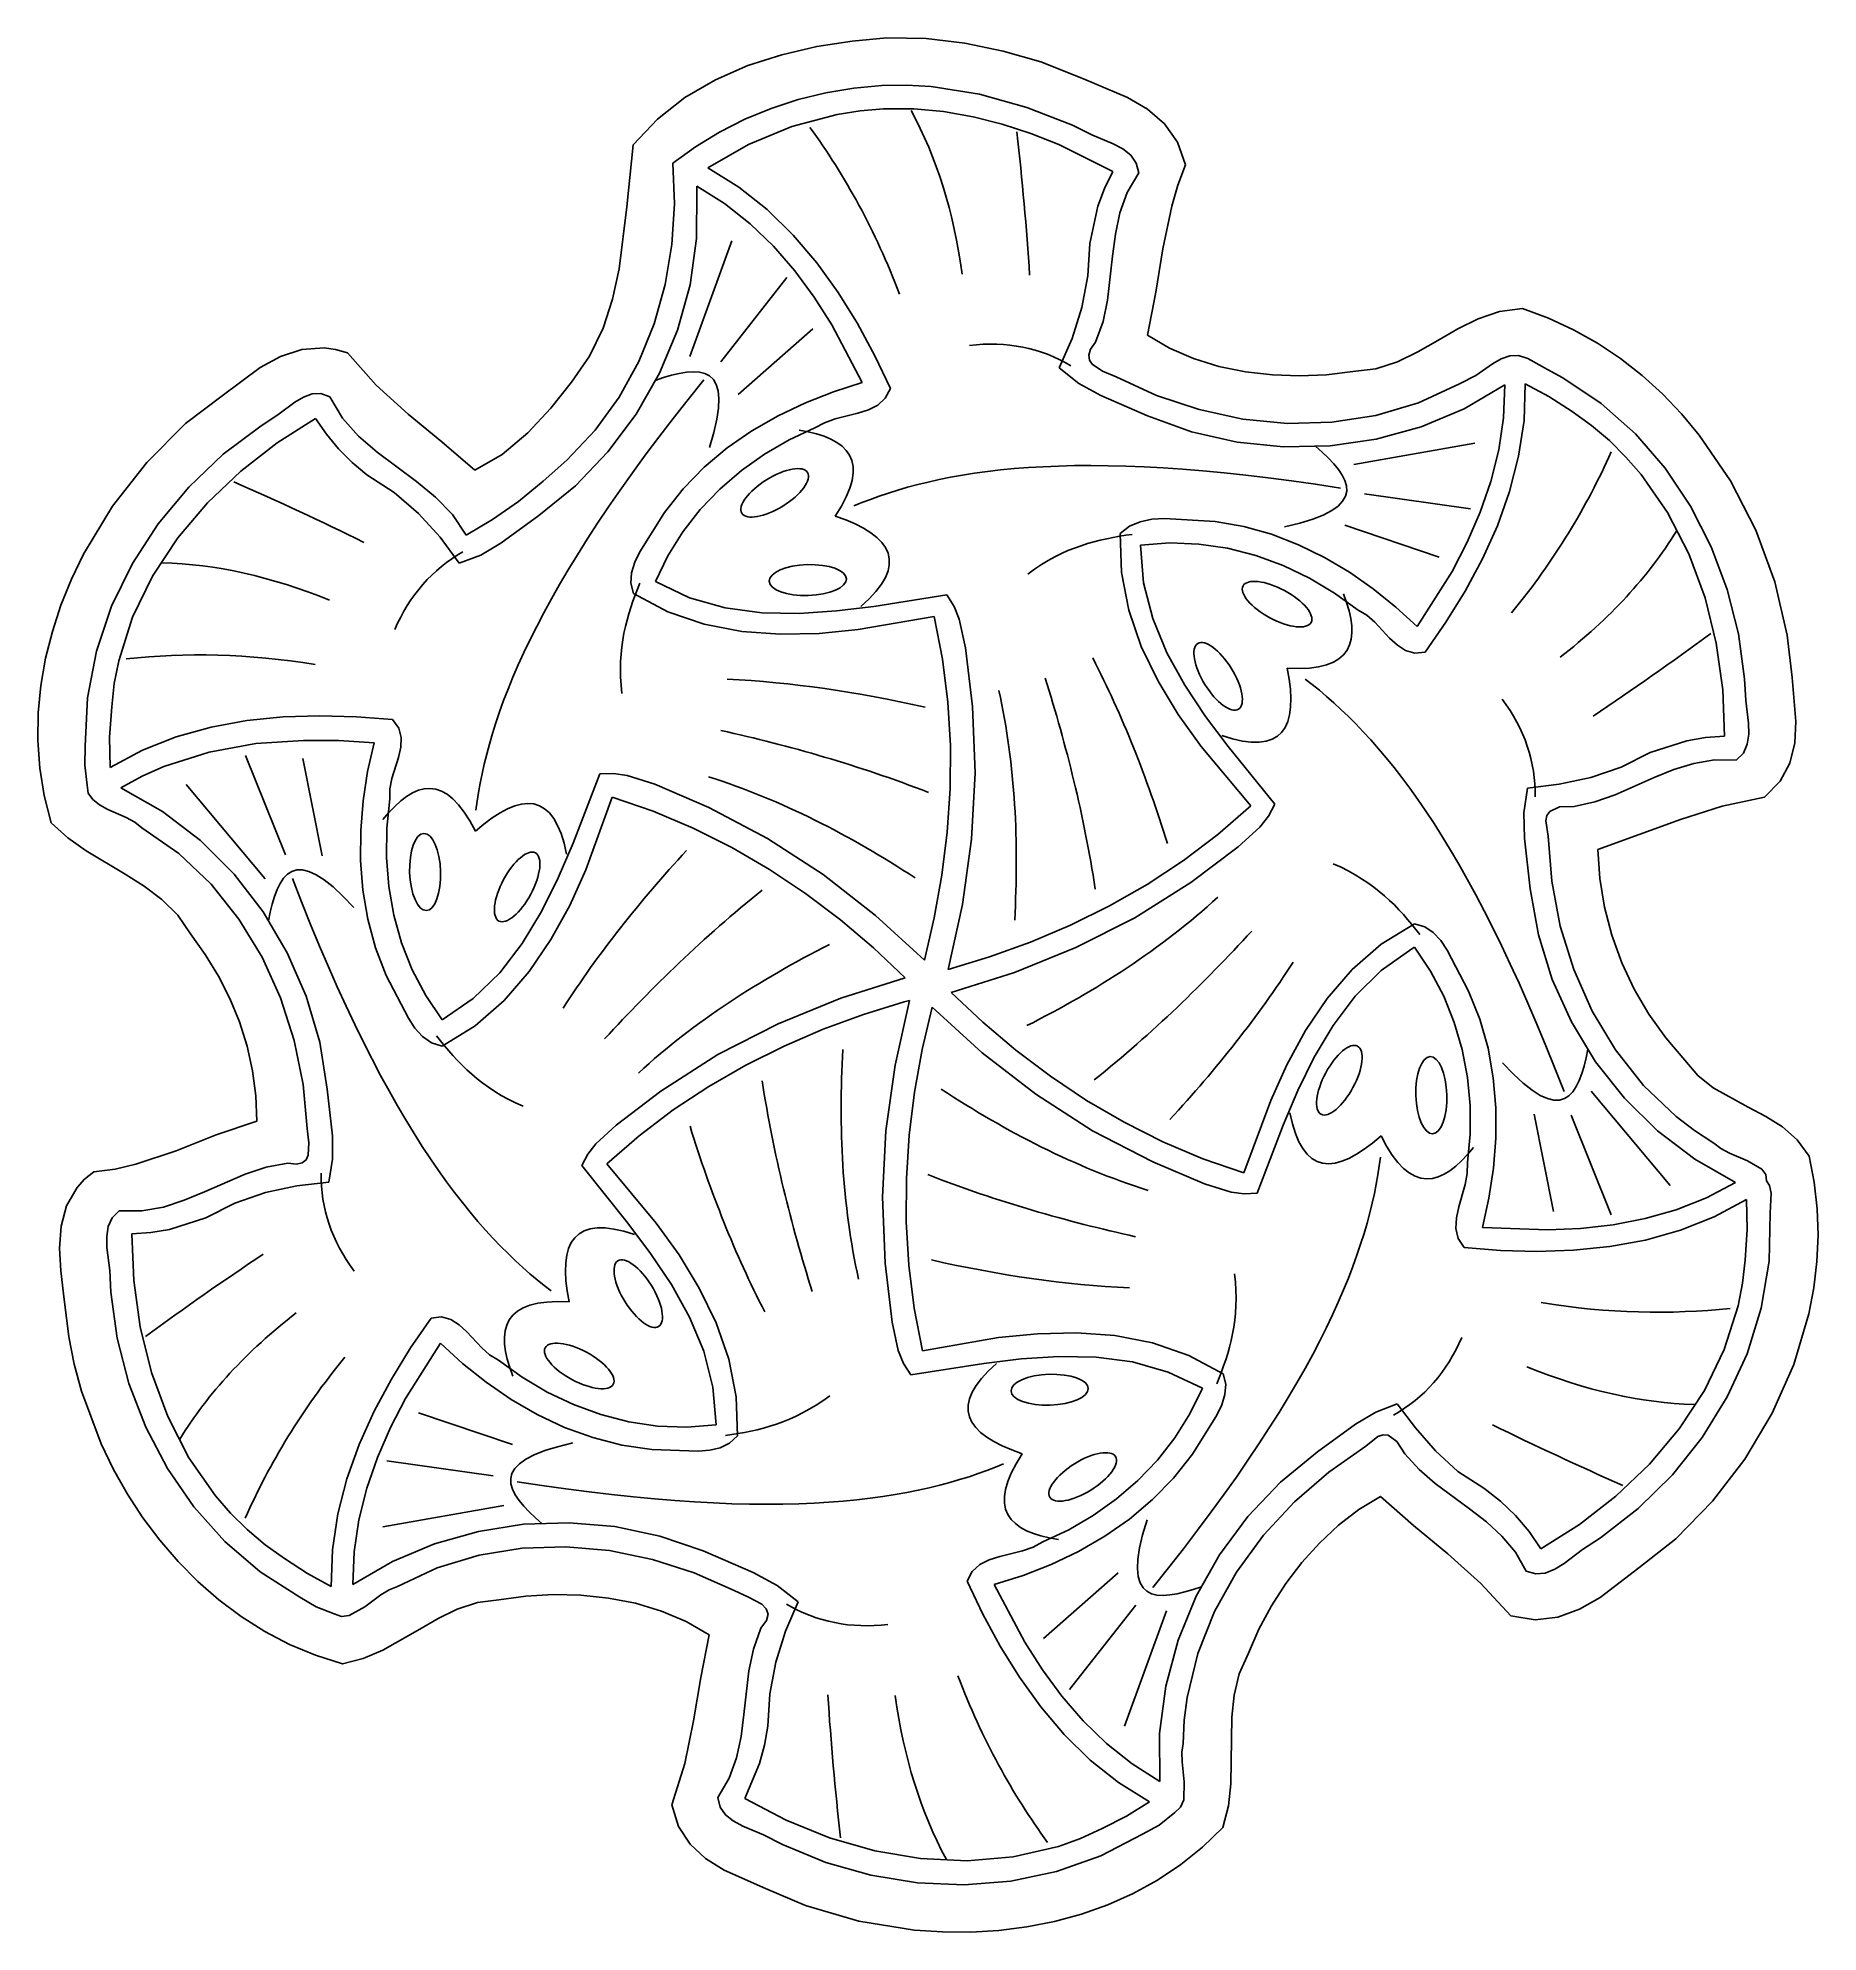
# Model space of a CAD drawing. Extents: x -42.4 to 42.4, y -45.1 to 45.1.
import ezdxf

# ---------------------------------------------------------------- set-up
doc = ezdxf.new("R2010")
doc.units = 0
for name, color, linetype in [('details', 7, 'CONTINUOUS'), ('outline', 7, 'CONTINUOUS'), ('rim', 7, 'CONTINUOUS')]:
    doc.layers.add(name, color=color, linetype=linetype)

msp = doc.modelspace()

# ---------------------------------------------------------------- linework, layer by layer
at = {"layer": 'details', "color": 1}
for p, q in [((-9.327394, 35.441152), (-11.331451, 29.944363)), ((-6.713621, 33.696883), (-9.86059, 29.681042)), ((-5.474502, 31.257972), (-9.031402, 28.132576)), ((26.029006, 25.816369), (20.266618, 24.803539)), ((-7.679823, 24.072036), (-7.679823, 24.072036)), ((25.825312, 22.680641), (20.774008, 23.398075)), ((24.332712, 20.388073), (19.847588, 21.905743)), ((-5.694587, 18.560368), (-5.694587, 18.560368)), ((16.969257, 18.797568), (16.969257, 18.797568)), ((13.188634, 14.322469), (13.188634, 14.322469)), ((-32.492527, 10.950754), (-30.58819, 6.217478)), ((-29.760805, 10.804411), (-28.832584, 6.161347)), ((-35.309993, 9.559294), (-31.551663, 5.075336)), ((-24.671172, 5.376281), (-24.671172, 5.376281)), ((-18.905313, 4.339713), (-18.905313, 4.339713)), ((18.935565, -4.163454), (18.935565, -4.163454)), ((24.701424, -5.200022), (24.701424, -5.200022)), ((35.33431, -9.522969), (31.575979, -5.039012)), ((29.785121, -10.768086), (28.8569, -6.125022)), ((32.516843, -10.914429), (30.612506, -6.181154)), ((-13.164318, -14.286144), (-13.164318, -14.286144)), ((-16.944941, -18.761243), (-16.944941, -18.761243)), ((5.769514, -18.510147), (5.769514, -18.510147)), ((-24.257785, -20.337852), (-19.772661, -21.855522)), ((-25.750385, -22.630419), (-20.699081, -23.347854)), ((7.75475, -24.021814), (7.75475, -24.021814)), ((-25.954078, -25.766148), (-20.19169, -24.753317)), ((5.504753, -31.081713), (9.061653, -27.956317)), ((6.743872, -33.520624), (9.890842, -29.504783)), ((9.357645, -35.264893), (11.361702, -29.768104))]:
    msp.add_line(p, q, dxfattribs=at)
for points in [[(1.634123, 33.852625), (1.227249, 36.809012), (0.416608, 39.408124), (-0.801968, 41.649886)], [(-1.355494, 32.90893), (-2.493038, 35.935506), (-3.945046, 38.537096), (-5.613936, 40.84339)], [(4.841994, 33.811276), (4.693895, 36.066229), (4.491372, 38.336038), (4.238422, 40.625046)], [(6.802436, 29.501396), (5.35585, 30.35603), (3.747618, 30.6785), (1.97787, 30.464643)], [(-12.990353, 28.8023), (-10.823022, 29.549405), (-9.092218, 29.692618), (-10.399254, 25.610881)], [(-21.51516, 8.346932), (-20.947888, 12.747454), (-18.827984, 18.763467), (-10.66984, 28.829656)], [(-6.133849, 26.430832), (-3.758283, 26.060082), (-2.671928, 24.980309), (-4.412728, 22.3417)], [(-3.529161, 22.824173), (0.565441, 24.533161), (6.835411, 25.705278), (19.632058, 23.673213)], [(18.448113, 25.669159), (20.17879, 24.165748), (21.168216, 22.738434), (16.979813, 21.829489)], [(27.784397, 17.73898), (29.836717, 20.237412), (31.363756, 22.795686), (32.526619, 25.394131)], [(-5.72864, 24.416036), (-5.943007, 24.761533), (-6.816581, 24.607504), (-7.679823, 24.072036)], [(-6.903573, 22.820925), (-6.040326, 23.356394), (-5.514312, 24.070543), (-5.72864, 24.416036)], [(-26.844696, 21.090115), (-28.87159, 22.089334), (-30.938566, 23.04885), (-33.047378, 23.974294)], [(-7.679823, 24.072036), (-8.543101, 23.53655), (-9.069107, 22.822426), (-8.854742, 22.47693)], [(-8.854742, 22.47693), (-8.640386, 22.131445), (-7.766846, 22.285436), (-6.903573, 22.820925)], [(-4.412728, 22.3417), (-1.624756, 21.398914), (-0.902806, 20.02951), (-3.193336, 18.03955)], [(4.750195, 19.584344), (6.500043, 20.886929), (8.109371, 21.251318), (9.717151, 21.468333)], [(30.096468, 15.621746), (32.45334, 17.452305), (34.298913, 19.453895), (35.631047, 21.630094)], [(-28.484438, 18.332691), (-31.248181, 19.458524), (-33.904397, 20.056039), (-36.455107, 20.121602)], [(-22.132008, 20.632966), (-23.595434, 19.807503), (-24.678818, 18.575967), (-25.378489, 16.936391)], [(-7.556263, 19.237848), (-7.569104, 19.644229), (-6.756487, 19.999775), (-5.741125, 20.031994)], [(-5.741125, 20.031994), (-4.725803, 20.064212), (-3.89231, 19.760891), (-3.879455, 19.354516)], [(-14.569708, 13.897151), (-14.822856, 16.063859), (-14.333762, 17.639771), (-13.717812, 19.140654)], [(-5.694587, 18.560368), (-6.709946, 18.52815), (-7.543413, 18.831457), (-7.556263, 19.237848)], [(-3.879455, 19.354516), (-3.866586, 18.948125), (-4.679264, 18.592587), (-5.694587, 18.560368)], [(15.000396, 19.017523), (14.808375, 18.65914), (15.378506, 17.979631), (16.27389, 17.499757)], [(16.969257, 18.797568), (16.073874, 19.277444), (15.192426, 19.375917), (15.000396, 19.017523)], [(18.242763, 17.279793), (18.434789, 17.638187), (17.86461, 18.317711), (16.969257, 18.797568)], [(19.785022, 18.638106), (20.651727, 16.39543), (20.259794, 14.914735), (17.104292, 15.103005)], [(16.27389, 17.499757), (17.169243, 17.019898), (18.050722, 16.921431), (18.242763, 17.279793)], [(13.188634, 14.322469), (12.653052, 15.185685), (12.49899, 16.05914), (12.844509, 16.273468)], [(12.844509, 16.273468), (13.190017, 16.487785), (13.904245, 15.961804), (14.439829, 15.098583)], [(31.664597, 12.822974), (33.543395, 14.078708), (35.407846, 15.389003), (37.263708, 16.752566)], [(-29.16198, 15.27176), (-32.351845, 15.799902), (-35.330892, 15.84322), (-38.162648, 15.551067)], [(7.842112, 15.588402), (9.252574, 12.856841), (10.427352, 9.899914), (11.400564, 6.754002)], [(-9.563162, 14.576855), (-6.49233, 14.432572), (-3.344164, 13.971494), (-0.133121, 13.241366)], [(5.583657, 14.622414), (6.587597, 11.423541), (7.427079, 8.109457), (7.968147, 4.584642)], [(17.104292, 15.103005), (17.681801, 12.217159), (16.856837, 10.907233), (13.988215, 11.895908)], [(14.439829, 15.098583), (14.975391, 14.235397), (15.129454, 13.361911), (14.783949, 13.147592)], [(17.963907, 14.579057), (21.491236, 11.88752), (25.641303, 7.043627), (30.279808, -5.054627)], [(3.375242, 14.035595), (4.171346, 10.452485), (4.328448, 6.797197), (4.129862, 3.101584)], [(14.783949, 13.147592), (14.438435, 12.933258), (13.724196, 13.459281), (13.188634, 14.322469)], [(28.912352, 8.970243), (28.9292, 10.65034), (28.404343, 12.204346), (27.334264, 13.630065)], [(-9.855821, 12.137981), (-6.583545, 11.407982), (-3.293722, 10.477953), (0.029391, 9.184125)], [(-25.940961, 7.894536), (-24.432099, 9.766459), (-22.953811, 10.167384), (-21.539107, 7.340503)], [(-10.451829, 9.932031), (-6.95071, 8.829919), (-3.706588, 7.138333), (-0.605386, 5.118544)], [(-21.539107, 7.340503), (-19.328646, 9.283563), (-17.781733, 9.22409), (-17.203643, 6.245449)], [(-23.993492, 7.238056), (-24.399886, 7.225158), (-24.703281, 6.391607), (-24.671172, 5.376281)], [(-23.199553, 5.42298), (-23.231658, 6.438306), (-23.587123, 7.250922), (-23.993492, 7.238056)], [(-31.39206, 3.067652), (-30.955406, 5.318169), (-30.214028, 6.888696), (-27.332661, 3.715903)], [(-20.203047, 5.035224), (-19.723286, 5.930628), (-19.043856, 6.500793), (-18.685496, 6.308738)], [(-17.358865, -1.077032), (-15.698498, 1.510246), (-13.725113, 4.006098), (-11.48728, 6.421878)], [(-23.877228, 3.56122), (-23.47085, 3.574117), (-23.167444, 4.407618), (-23.199553, 5.42298)], [(-18.685496, 6.308738), (-18.327122, 6.11668), (-18.425552, 5.235116), (-18.905313, 4.339713)], [(19.297814, 5.789008), (21.300813, 4.924886), (22.421043, 3.713363), (23.412873, 2.429492)], [(-17.939591, -14.542732), (-21.46692, -11.851196), (-25.616987, -7.007303), (-30.255492, 5.090952)], [(-24.671172, 5.376281), (-24.639067, 4.360919), (-24.283619, 3.548325), (-23.877228, 3.56122)], [(-20.422867, 3.066196), (-20.781224, 3.258254), (-20.682825, 4.139784), (-20.203047, 5.035224)], [(-15.393069, -2.549922), (-13.124733, -0.081047), (-10.674392, 2.303008), (-7.892347, 4.533994)], [(-18.905313, 4.339713), (-19.385091, 3.444278), (-20.064493, 2.87413), (-20.422867, 3.066196)], [(13.804982, 4.205375), (11.099967, 1.724373), (8.012946, -0.239323), (4.713159, -1.91515)], [(-13.780666, -4.16905), (-11.07565, -1.688049), (-7.98863, 0.275648), (-4.688843, 1.951475)], [(15.417385, 2.586246), (13.149049, 0.117372), (10.698709, -2.266683), (7.916664, -4.49767)], [(17.383181, 1.113357), (15.722814, -1.473921), (13.749429, -3.969773), (11.511596, -6.385553)], [(-19.273497, -5.752684), (-21.276496, -4.888562), (-22.396727, -3.677038), (-23.388557, -2.393167)], [(18.935565, -4.163454), (19.415342, -3.268019), (20.094744, -2.697871), (20.453119, -2.889937)], [(-3.300315, -13.985374), (-4.096419, -10.402264), (-4.253521, -6.746975), (-4.054935, -3.051363)], [(20.453119, -2.889937), (20.811476, -3.081995), (20.713076, -3.963525), (20.233299, -4.858965)], [(23.907479, -3.384961), (23.501102, -3.397858), (23.197696, -4.231359), (23.229804, -5.246721)], [(24.701424, -5.200022), (24.669318, -4.18466), (24.313871, -3.372066), (23.907479, -3.384961)], [(31.416377, -3.031328), (30.979722, -5.281844), (30.238344, -6.852371), (27.356977, -3.679578)], [(18.715747, -6.132479), (18.357373, -5.940421), (18.455804, -5.058857), (18.935565, -4.163454)], [(-5.508729, -14.572193), (-6.51267, -11.37332), (-7.352151, -8.059235), (-7.893219, -4.534421)], [(10.48208, -9.755772), (6.980961, -8.65366), (3.73684, -6.962074), (0.635638, -4.942286)], [(20.233299, -4.858965), (19.753538, -5.754369), (19.074107, -6.324534), (18.715747, -6.132479)], [(23.229804, -5.246721), (23.26191, -6.262047), (23.617374, -7.074663), (24.023743, -7.061797)], [(24.023743, -7.061797), (24.430138, -7.048899), (24.733532, -6.215348), (24.701424, -5.200022)], [(21.569358, -7.164244), (19.358898, -9.107304), (17.811984, -9.047831), (17.233894, -6.06919)], [(-7.767185, -15.538181), (-9.177647, -12.806619), (-10.352425, -9.849693), (-11.325637, -6.703781)], [(25.971212, -7.718277), (24.462351, -9.5902), (22.984062, -9.991125), (21.569358, -7.164244)], [(-28.888035, -8.933918), (-28.904884, -10.614015), (-28.380027, -12.168021), (-27.309947, -13.59374)], [(9.886072, -11.961722), (6.613796, -11.231723), (3.323974, -10.301694), (0.000861, -9.007866)], [(21.545412, -8.170673), (20.978139, -12.571195), (18.858236, -18.587208), (10.700091, -28.653397)], [(-17.079976, -15.06668), (-17.657485, -12.180834), (-16.832521, -10.870908), (-13.963898, -11.859583)], [(-31.64028, -12.786649), (-33.519079, -14.042383), (-35.383529, -15.352679), (-37.239392, -16.716241)], [(-14.415513, -15.062258), (-14.951075, -14.199073), (-15.105137, -13.325587), (-14.759632, -13.111267)], [(-14.759632, -13.111267), (-14.414119, -12.896933), (-13.699879, -13.422956), (-13.164318, -14.286144)], [(9.593413, -14.400596), (6.522582, -14.256313), (3.374415, -13.795235), (0.163373, -13.065107)], [(-13.164318, -14.286144), (-12.628736, -15.14936), (-12.474674, -16.022815), (-12.820193, -16.237143)], [(14.59996, -13.720892), (14.853107, -15.8876), (14.364013, -17.463512), (13.748063, -18.964395)], [(-19.760706, -18.601782), (-20.627411, -16.359106), (-20.235477, -14.87841), (-17.079976, -15.06668)], [(-12.820193, -16.237143), (-13.165701, -16.45146), (-13.879929, -15.92548), (-14.415513, -15.062258)], [(29.192231, -15.095501), (32.382096, -15.623643), (35.361143, -15.666961), (38.192899, -15.374808)], [(-30.072152, -15.585422), (-32.429024, -17.41598), (-34.274596, -19.417571), (-35.60673, -21.593769)], [(-16.249574, -17.463433), (-17.144927, -16.983573), (-18.026405, -16.885106), (-18.218446, -17.243469)], [(22.162259, -20.456707), (23.625686, -19.631244), (24.709069, -18.399708), (25.40874, -16.760132)], [(-27.760081, -17.702656), (-29.812401, -20.201087), (-31.33944, -22.759361), (-32.502303, -25.357806)], [(-18.218446, -17.243469), (-18.410473, -17.601863), (-17.840294, -18.281386), (-16.944941, -18.761243)], [(-14.97608, -18.981199), (-14.784059, -18.622816), (-15.35419, -17.943307), (-16.249574, -17.463433)], [(4.487655, -22.291479), (1.699683, -21.348693), (0.977733, -19.979289), (3.268263, -17.989329)], [(-16.944941, -18.761243), (-16.049557, -19.24112), (-15.16811, -19.339593), (-14.97608, -18.981199)], [(3.954382, -19.304295), (3.941513, -18.897903), (4.754191, -18.542366), (5.769514, -18.510147)], [(5.769514, -18.510147), (6.784873, -18.477929), (7.618341, -18.781236), (7.63119, -19.187627)], [(28.514689, -18.156432), (31.278432, -19.282265), (33.934648, -19.87978), (36.485359, -19.945343)], [(-4.675268, -19.534123), (-6.425116, -20.836708), (-8.034443, -21.201096), (-9.642224, -21.418111)], [(5.816052, -19.981772), (4.80073, -20.013991), (3.967237, -19.71067), (3.954382, -19.304295)], [(7.63119, -19.187627), (7.644031, -19.594007), (6.831415, -19.949554), (5.816052, -19.981772)], [(26.874947, -20.913856), (28.901842, -21.913075), (30.968817, -22.872591), (33.07763, -23.798035)], [(-18.373186, -25.618938), (-20.103863, -24.115526), (-21.093289, -22.688213), (-16.904885, -21.779268)], [(6.208776, -26.380611), (3.83321, -26.009861), (2.746855, -24.930087), (4.487655, -22.291479)], [(8.929669, -22.426709), (8.715313, -22.081223), (7.841773, -22.235215), (6.9785, -22.770704)], [(7.75475, -24.021814), (8.618028, -23.486329), (9.144034, -22.772205), (8.929669, -22.426709)], [(3.604088, -22.773952), (-0.490514, -24.48294), (-6.760484, -25.655057), (-19.557131, -23.622992)], [(6.9785, -22.770704), (6.115253, -23.306172), (5.589239, -24.020321), (5.803567, -24.365815)], [(5.803567, -24.365815), (6.017935, -24.711312), (6.891508, -24.557283), (7.75475, -24.021814)], [(13.020604, -28.626041), (10.853273, -29.373146), (9.122469, -29.516359), (10.429505, -25.434622)], [(-6.727509, -29.451174), (-5.280922, -30.305808), (-3.67269, -30.628278), (-1.902943, -30.414422)], [(1.430421, -32.858709), (2.567965, -35.885285), (4.019973, -38.486875), (5.688863, -40.793169)], [(-4.767066, -33.761055), (-4.618967, -36.016008), (-4.416445, -38.285817), (-4.163495, -40.574825)], [(-1.559196, -33.802403), (-1.152322, -36.758791), (-0.341681, -39.357903), (0.876895, -41.599664)]]:
    msp.add_open_spline(points, degree=3, dxfattribs=at)
at = {"layer": 'outline', "color": 1}
for p, q in [((-1.952693, 45.104748), (-3.611843, 44.948809)), ((-0.089227, 45.070591), (-1.952693, 45.104748)), ((-1.952693, 45.104748), (-1.952693, 45.104748)), ((-6.95016, 44.304736), (-8.570296, 43.784852)), ((-5.287504, 44.687432), (-6.95016, 44.304736)), ((-3.611843, 44.948809), (-5.287504, 44.687432)), ((1.760364, 44.854976), (-0.089227, 45.070591)), ((3.584874, 44.477879), (1.760364, 44.854976)), ((5.37311, 43.959273), (3.584874, 44.477879)), ((-8.570296, 43.784852), (-10.118395, 43.111904)), ((7.406657, 43.149829), (5.37311, 43.959273)), ((-10.118395, 43.111904), (-11.564945, 42.270015)), ((9.503114, 42.267704), (7.406657, 43.149829)), ((-11.564945, 42.270015), (-12.88043, 41.243316)), ((10.447641, 41.703917), (9.503114, 42.267704)), ((11.255146, 41.007401), (10.447641, 41.703917)), ((-12.88043, 41.243316), (-14.035332, 40.015929)), ((11.874717, 40.139966), (11.255146, 41.007401)), ((-14.035332, 40.015929), (-14.328809, 37.070218)), ((12.255432, 39.063429), (11.874717, 40.139966)), ((11.891061, 38.094741), (12.255432, 39.063429)), ((11.604357, 37.101618), (11.891061, 38.094741)), ((-14.328809, 37.070218), (-14.693931, 34.112246)), ((11.18769, 35.06491), (11.604357, 37.101618)), ((10.852901, 32.99899), (11.18769, 35.06491)), ((-14.693931, 34.112246), (-15.007525, 32.672696)), ((-15.007525, 32.672696), (-15.464031, 31.282924)), ((10.447446, 30.94954), (10.852901, 32.99899)), ((26.194385, 31.731234), (25.223975, 31.252071)), ((27.211079, 32.076346), (26.194385, 31.731234)), ((28.298002, 32.21954), (27.211079, 32.076346)), ((29.543457, 31.765865), (28.298002, 32.21954)), ((30.738259, 31.21464), (29.543457, 31.765865)), ((-15.464031, 31.282924), (-16.105116, 29.96054)), ((11.498213, 30.329391), (10.447446, 30.94954)), ((24.275909, 30.70673), (23.326242, 30.163077)), ((25.223975, 31.252071), (24.275909, 30.70673)), ((31.880183, 30.571969), (30.738259, 31.21464)), ((-30.815593, 29.943827), (-31.77943, 29.42241)), ((-29.806993, 30.275842), (-30.815593, 29.943827)), ((-28.746281, 30.353464), (-29.806993, 30.275842)), ((-28.194082, 30.276564), (-28.746281, 30.353464)), ((-27.626096, 30.111693), (-28.194082, 30.276564)), ((-26.266408, 28.567339), (-27.626096, 30.111693)), ((-16.105116, 29.96054), (-16.972444, 28.723165)), ((12.63928, 29.835564), (11.498213, 30.329391)), ((13.850041, 29.462627), (12.63928, 29.835564)), ((23.326242, 30.163077), (22.351032, 29.68898)), ((32.96701, 29.843946), (31.880183, 30.571969)), ((33.996509, 29.036675), (32.96701, 29.843946)), ((-31.77943, 29.42241), (-33.602247, 28.071364)), ((15.109901, 29.205139), (13.850041, 29.462627)), ((16.398248, 29.057661), (15.109901, 29.205139)), ((17.694484, 29.01476), (16.398248, 29.057661)), ((18.978005, 29.070996), (17.694484, 29.01476)), ((20.22821, 29.220929), (18.978005, 29.070996)), ((21.326337, 29.352309), (20.22821, 29.220929)), ((22.351032, 29.68898), (21.326337, 29.352309)), ((34.966453, 28.156254), (33.996509, 29.036675)), ((-33.602247, 28.071364), (-35.33429, 26.742665)), ((-24.739227, 27.185839), (-26.266408, 28.567339)), ((-16.972444, 28.723165), (-17.951221, 27.484198)), ((35.874621, 27.208786), (34.966453, 28.156254)), ((-23.140743, 25.869382), (-24.739227, 27.185839)), ((-17.951221, 27.484198), (-19.051665, 26.299909)), ((36.718788, 26.200367), (35.874621, 27.208786)), ((-35.33429, 26.742665), (-37.186726, 24.895078)), ((-19.051665, 26.299909), (-20.261174, 25.276498)), ((38.206212, 24.025085), (36.718788, 26.200367)), ((-21.567137, 24.520165), (-23.140743, 25.869382)), ((-20.261174, 25.276498), (-21.567137, 24.520165)), ((-37.186726, 24.895078), (-38.820601, 22.81173)), ((39.410919, 21.679206), (38.206212, 24.025085)), ((-38.820601, 22.81173), (-40.194899, 20.53521)), ((40.315114, 19.211531), (39.410919, 21.679206)), ((-40.194899, 20.53521), (-40.771888, 19.337817)), ((-40.771888, 19.337817), (-41.268605, 18.108104)), ((40.900988, 16.67086), (40.315114, 19.211531)), ((-41.268605, 18.108104), (-41.679918, 16.851391)), ((-41.679918, 16.851391), (-42.000703, 15.573001)), ((41.134295, 14.66168), (40.900988, 16.67086)), ((-42.000703, 15.573001), (-42.225832, 14.278259)), ((41.31991, 12.560459), (41.134295, 14.66168)), ((-42.225832, 14.278259), (-42.350179, 12.97249)), ((-42.350179, 12.97249), (-42.368608, 11.661012)), ((41.26022, 11.544146), (41.31991, 12.560459)), ((-42.368608, 11.661012), (-42.276008, 10.349152)), ((41.027071, 10.58739), (41.26022, 11.544146)), ((-42.276008, 10.349152), (-42.067246, 9.042235)), ((40.566617, 9.717722), (41.027071, 10.58739)), ((-42.067246, 9.042235), (-41.737195, 7.745582)), ((39.825016, 8.962665), (40.566617, 9.717722)), ((35.822213, 7.894279), (37.801203, 8.534768)), ((37.801203, 8.534768), (39.825016, 8.962665)), ((-41.737195, 7.745582), (-40.942474, 7.027761)), ((31.887516, 6.475582), (35.822213, 7.894279)), ((-40.942474, 7.027761), (-40.066465, 6.408585)), ((-40.066465, 6.408585), (-38.212917, 5.301094)), ((31.979119, 5.092111), (31.887516, 6.475582)), ((-38.212917, 5.301094), (-37.306555, 4.730232)), ((-37.306555, 4.730232), (-36.461251, 4.092929)), ((32.202851, 3.725227), (31.979119, 5.092111)), ((-36.461251, 4.092929), (-35.712586, 3.347916)), ((32.553427, 2.385211), (32.202851, 3.725227)), ((-35.712586, 3.347916), (-35.096154, 2.453915)), ((-35.096154, 2.453915), (-34.401416, 1.475688)), ((33.025554, 1.082338), (32.553427, 2.385211)), ((-34.401416, 1.475688), (-33.777976, 0.446562)), ((33.613948, -0.173111), (33.025554, 1.082338)), ((-33.777976, 0.446562), (-33.23321, -0.627492)), ((-33.23321, -0.627492), (-32.774495, -1.740497)), ((34.313317, -1.370859), (33.613948, -0.173111)), ((-32.774495, -1.740497), (-32.409203, -2.886477)), ((35.118376, -2.500623), (34.313317, -1.370859)), ((36.023835, -3.552127), (35.118376, -2.500623)), ((-32.409203, -2.886477), (-32.14471, -4.059461)), ((36.643239, -4.284643), (36.023835, -3.552127)), ((-32.14471, -4.059461), (-31.988387, -5.253475)), ((37.380316, -4.867525), (36.643239, -4.284643)), ((-31.988387, -5.253475), (-31.947612, -6.462543)), ((39.041527, -5.791388), (37.380316, -4.867525)), ((39.882685, -6.235876), (39.041527, -5.791388)), ((40.675557, -6.737738), (39.882685, -6.235876)), ((-33.876031, -7.119382), (-35.779453, -7.867296)), ((-31.947612, -6.462543), (-33.876031, -7.119382)), ((41.37866, -7.348729), (40.675557, -6.737738)), ((-35.779453, -7.867296), (-37.707234, -8.514764)), ((41.950502, -8.120599), (41.37866, -7.348729)), ((-39.708723, -8.870252), (-40.146557, -9.223941)), ((-38.695681, -8.740974), (-39.708723, -8.870252)), ((-37.707234, -8.514764), (-38.695681, -8.740974)), ((42.194432, -9.37217), (41.950502, -8.120599)), ((-40.503591, -9.614551), (-41.002986, -10.490591)), ((-40.146557, -9.223941), (-40.503591, -9.614551)), ((42.334668, -10.629732), (42.194432, -9.37217)), ((-41.002986, -10.490591), (-41.262354, -11.466496)), ((42.375122, -11.888779), (42.334668, -10.629732)), ((-41.262354, -11.466496), (-41.33714, -12.51039)), ((-41.33714, -12.51039), (-41.282787, -13.590398)), ((42.319705, -13.144809), (42.375122, -11.888779)), ((42.172328, -14.393315), (42.319705, -13.144809)), ((-41.282787, -13.590398), (-41.154739, -14.674651)), ((41.936907, -15.62979), (42.172328, -14.393315)), ((-41.154739, -14.674651), (-40.899348, -16.728377)), ((41.217559, -18.048621), (41.936907, -15.62979)), ((-40.899348, -16.728377), (-40.638476, -18.027005)), ((-40.638476, -18.027005), (-40.292822, -19.314286)), ((40.192954, -20.365261), (41.217559, -18.048621)), ((-40.292822, -19.314286), (-39.356609, -21.82724)), ((38.894385, -22.543664), (40.192954, -20.365261)), ((-39.356609, -21.82724), (-38.770769, -23.039131)), ((-38.770769, -23.039131), (-38.109587, -24.212114)), ((37.353136, -24.547784), (38.894385, -22.543664)), ((-38.109587, -24.212114), (-37.37542, -25.339293)), ((20.51746, -24.953549), (21.542307, -24.321918)), ((21.542307, -24.321918), (23.122241, -25.715295)), ((19.54799, -25.698457), (20.51746, -24.953549)), ((35.600502, -26.341571), (37.353136, -24.547784)), ((-37.37542, -25.339293), (-36.570632, -26.41378)), ((18.640323, -26.54301), (19.54799, -25.698457)), ((23.122241, -25.715295), (24.751925, -27.064032)), ((-36.570632, -26.41378), (-35.697578, -27.428688)), ((17.80089, -27.473573), (18.640323, -26.54301)), ((33.843248, -27.718251), (35.600502, -26.341571)), ((-35.697578, -27.428688), (-34.758622, -28.377119)), ((17.036119, -28.476503), (17.80089, -27.473573)), ((24.751925, -27.064032), (26.326818, -28.463845)), ((31.996863, -29.129388), (33.843248, -27.718251)), ((-34.758622, -28.377119), (-33.756117, -29.252185)), ((16.352435, -29.538172), (17.036119, -28.476503)), ((26.326818, -28.463845), (27.742377, -30.01046)), ((-33.756117, -29.252185), (-32.692433, -30.046996)), ((-23.311223, -30.133599), (-22.404121, -29.694989)), ((-22.404121, -29.694989), (-21.447856, -29.380114)), ((-21.447856, -29.380114), (-20.420598, -29.243168)), ((-20.420598, -29.243168), (-19.143782, -29.068278)), ((-19.143782, -29.068278), (-17.837015, -28.992648)), ((-17.837015, -28.992648), (-16.519079, -29.021398)), ((-16.519079, -29.021398), (-15.208761, -29.159647)), ((-15.208761, -29.159647), (-13.924844, -29.412516)), ((-13.924844, -29.412516), (-12.686115, -29.785125)), ((15.756269, -30.644938), (16.352435, -29.538172)), ((29.987768, -30.063839), (31.017252, -29.688148)), ((31.017252, -29.688148), (31.996863, -29.129388)), ((-32.692433, -30.046996), (-31.56992, -30.754663)), ((-25.955752, -31.649897), (-24.19098, -30.641749)), ((-24.19098, -30.641749), (-23.311223, -30.133599)), ((-12.686115, -29.785125), (-11.511353, -30.282593)), ((-11.511353, -30.282593), (-10.419348, -30.910043)), ((15.254043, -31.783168), (15.756269, -30.644938)), ((27.742377, -30.01046), (28.899208, -30.192575)), ((28.899208, -30.192575), (29.987768, -30.063839)), ((-31.56992, -30.754663), (-30.390942, -31.36829)), ((-30.390942, -31.36829), (-29.157859, -31.880992)), ((-10.419348, -30.910043), (-10.817132, -32.950459)), ((-29.157859, -31.880992), (-27.873029, -32.285877)), ((-27.873029, -32.285877), (-26.884416, -32.041503)), ((-26.884416, -32.041503), (-25.955752, -31.649897)), ((14.814115, -32.769405), (15.254043, -31.783168)), ((-10.817132, -32.950459), (-11.152852, -35.0103)), ((14.571246, -33.788224), (14.814115, -32.769405)), ((14.468179, -34.830643), (14.571246, -33.788224)), ((-11.152852, -35.0103), (-11.564995, -37.044076)), ((14.447661, -35.887678), (14.468179, -34.830643)), ((14.425196, -38.009651), (14.447661, -35.887678)), ((-11.564995, -37.044076), (-12.192056, -39.006293)), ((14.30874, -39.056622), (14.425196, -38.009651)), ((-12.192056, -39.006293), (-11.879992, -40.044171)), ((14.045791, -40.082265), (14.30874, -39.056622)), ((-11.879992, -40.044171), (-11.325933, -40.884355)), ((13.076956, -41.018394), (14.045791, -40.082265)), ((-11.325933, -40.884355), (-10.58175, -41.562942)), ((12.036535, -41.852595), (13.076956, -41.018394)), ((-10.58175, -41.562942), (-9.699312, -42.116024)), ((-9.699312, -42.116024), (-7.727151, -42.990066)), ((10.932064, -42.58659), (12.036535, -41.852595)), ((-7.727151, -42.990066), (-5.824418, -43.795252)), ((8.561129, -43.760874), (9.771081, -43.222109)), ((9.771081, -43.222109), (10.932064, -42.58659)), ((-5.824418, -43.795252), (-3.288287, -44.540688)), ((7.309742, -44.204615), (8.561129, -43.760874)), ((-3.288287, -44.540688), (-0.646498, -44.968147)), ((-0.646498, -44.968147), (0.695175, -45.058323)), ((0.695175, -45.058323), (2.040644, -45.063826)), ((2.040644, -45.063826), (3.382374, -44.982933)), ((3.382374, -44.982933), (4.712829, -44.813919)), ((4.712829, -44.813919), (6.024462, -44.555053)), ((6.024462, -44.555053), (7.309742, -44.204615))]:
    msp.add_line(p, q, dxfattribs=at)
at = {"layer": 'rim', "color": 1}
for p, q in [((-4.860078, 42.492099), (-6.176177, 42.167504)), ((-3.528001, 42.716536), (-4.860078, 42.492099)), ((-2.190809, 42.838129), (-3.528001, 42.716536)), ((-1.018684, 42.855824), (-2.190809, 42.838129)), ((0.147887, 42.78933), (-1.018684, 42.855824)), ((2.453911, 42.427241), (0.147887, 42.78933)), ((4.70638, 41.798761), (2.453911, 42.427241)), ((-7.465435, 41.745446), (-8.716986, 41.228618)), ((-6.176177, 42.167504), (-7.465435, 41.745446)), ((-3.224194, 41.635901), (-4.324804, 41.463876)), ((-2.114155, 41.722578), (-3.224194, 41.635901)), ((-0.676436, 41.725784), (-2.114155, 41.722566)), ((-2.114155, 41.722566), (-2.114155, 41.722566)), ((0.747237, 41.59934), (-0.676436, 41.725784)), ((2.153471, 41.354537), (0.747237, 41.59934)), ((6.884399, 40.950779), (4.70638, 41.798761)), ((-9.919973, 40.619712), (-11.063523, 39.921418)), ((-8.716986, 41.228618), (-9.919973, 40.619712)), ((-6.480113, 40.88431), (-8.544856, 40.024938)), ((-4.324804, 41.463876), (-6.480113, 40.88431)), ((3.538875, 41.002671), (2.153471, 41.354537)), ((4.900052, 40.555036), (3.538875, 41.002671)), ((7.795153, 40.489591), (6.884399, 40.950779)), ((-11.063523, 39.921418), (-12.13678, 39.136434)), ((-8.544856, 40.024938), (-10.483808, 38.926814)), ((6.233614, 40.02292), (4.900052, 40.555036)), ((8.804317, 38.750425), (6.233614, 40.02292)), ((8.814489, 40.066244), (7.795153, 40.489591)), ((9.275349, 39.81738), (8.814489, 40.066244)), ((9.655917, 39.516311), (9.275349, 39.81738)), ((-12.13678, 39.136434), (-12.063357, 37.206926)), ((-10.483808, 38.926814), (-9.000967, 38.003721)), ((9.920385, 39.142491), (9.655917, 39.516311)), ((10.032941, 38.675362), (9.920385, 39.142491)), ((-9.677047, 37.222194), (-11.004132, 38.053689)), ((-11.004132, 38.053689), (-10.995327, 37.815564)), ((-9.000967, 38.003721), (-7.646207, 36.928297)), ((8.092076, 37.086634), (8.408518, 37.935105)), ((8.408518, 37.935105), (8.804317, 38.750425)), ((9.491099, 37.749041), (10.032941, 38.675362)), ((-12.063357, 37.206926), (-12.187978, 35.272564)), ((-10.995335, 37.815564), (-11.009108, 35.562984)), ((-10.995327, 37.815564), (-10.995313, 37.815564)), ((-8.461804, 36.259808), (-9.677047, 37.222194)), ((7.701887, 35.319661), (8.092076, 37.086634)), ((9.140396, 36.770458), (9.491099, 37.749041)), ((-7.351432, 35.183661), (-8.461804, 36.259808)), ((-7.646207, 36.928297), (-6.412044, 35.720843)), ((8.925972, 35.754131), (9.140396, 36.770458)), ((-12.187978, 35.272564), (-12.512393, 33.359077)), ((-11.009108, 35.562984), (-11.324353, 33.347732)), ((-6.338945, 34.010889), (-7.351432, 35.183661)), ((-6.412044, 35.720843), (-5.290975, 34.401674)), ((7.616658, 33.773097), (7.701887, 35.319661)), ((8.792966, 34.714574), (8.925972, 35.754131)), ((-5.290975, 34.401674), (-4.275514, 32.991099)), ((8.551793, 32.623843), (8.792966, 34.714574)), ((-5.417374, 32.75863), (-6.338945, 34.010889)), ((7.331095, 32.26399), (7.616658, 33.773097)), ((-12.512393, 33.359077), (-13.038356, 31.492191)), ((-11.324353, 33.347732), (-11.922712, 31.197173)), ((-4.579739, 31.444016), (-5.417374, 32.75863)), ((-4.275514, 32.991099), (-3.358168, 31.509429)), ((8.333907, 31.601699), (8.551793, 32.623843)), ((6.867124, 30.801049), (7.331095, 32.26399)), ((7.97801, 30.61439), (8.333907, 31.601699)), ((-13.038356, 31.492191), (-13.767616, 29.697636)), ((-11.922712, 31.197173), (-12.785818, 29.138678)), ((-3.128368, 28.696258), (-4.579739, 31.444016)), ((-3.358168, 31.509429), (-2.531437, 29.976971)), ((6.246678, 29.392994), (6.867124, 30.801049)), ((-2.531437, 29.976971), (-1.787835, 28.414036)), ((7.654265, 30.005151), (7.743687, 30.284551)), ((7.688244, 29.768804), (7.654265, 30.005151)), ((7.824137, 29.568107), (7.688244, 29.768804)), ((7.743687, 30.284551), (7.97801, 30.61439)), ((27.286077, 29.827266), (26.882426, 29.595949)), ((27.69741, 29.972608), (27.286077, 29.827266)), ((28.118683, 29.990557), (27.69741, 29.972608)), ((28.55216, 29.839752), (28.118683, 29.990557)), ((29.486789, 29.319664), (28.55216, 29.839752)), ((-13.767616, 29.697636), (-14.701924, 28.001136)), ((-12.785818, 29.138678), (-13.895299, 27.199617)), ((7.176536, 28.6587), (6.246678, 29.392994)), ((8.315686, 29.244099), (7.824137, 29.568107)), ((8.956969, 28.973973), (8.315686, 29.244099)), ((10.884741, 28.086125), (8.956969, 28.973973)), ((26.089119, 29.040964), (25.299399, 28.638834)), ((26.882426, 29.595949), (26.089119, 29.040964)), ((30.229469, 28.921042), (29.486789, 29.319664)), ((32.054343, 27.704151), (30.229469, 28.921042)), ((-29.725284, 28.007596), (-30.137526, 27.764205)), ((-29.309802, 28.157829), (-29.725284, 28.007596)), ((-28.891989, 28.175552), (-29.309802, 28.157829)), ((-28.472754, 28.021462), (-28.891989, 28.175552)), ((-27.866636, 27.002329), (-28.472754, 28.021462)), ((-14.701924, 28.001136), (-15.84303, 26.428419)), ((-5.830708, 27.738706), (-4.492199, 28.263595)), ((-4.492199, 28.263595), (-3.128368, 28.696258)), ((-1.787835, 28.414036), (-2.028898, 27.952064)), ((8.232171, 28.078581), (7.176536, 28.6587)), ((10.453553, 27.108758), (8.232171, 28.078581)), ((12.906821, 27.41075), (10.884741, 28.086125)), ((25.299399, 28.638834), (23.356612, 27.732472)), ((27.457442, 28.581605), (25.529055, 27.453196)), ((27.401543, 27.022635), (27.457442, 28.581605)), ((28.436401, 28.643341), (28.375912, 26.897774)), ((29.563678, 28.033442), (28.436457, 28.643341)), ((28.436457, 28.643341), (28.436457, 28.643341)), ((30.662485, 27.313369), (29.563678, 28.033442)), ((-30.948661, 27.155257), (-31.735948, 26.64564)), ((-30.137526, 27.764205), (-30.948661, 27.155257)), ((-13.895299, 27.199617), (-15.232789, 25.407356)), ((-8.374944, 26.401791), (-7.129693, 27.118977)), ((-7.129693, 27.118977), (-5.830708, 27.738706)), ((-3.338246, 27.235132), (-4.412508, 26.96546)), ((-2.832814, 27.397534), (-3.338246, 27.235132)), ((-2.386796, 27.624869), (-2.832814, 27.397534)), ((-2.028898, 27.952064), (-2.386796, 27.624869)), ((12.548009, 26.346597), (10.453553, 27.108758)), ((14.992488, 26.962463), (12.906821, 27.41075)), ((21.323805, 27.126267), (19.2317, 26.805606)), ((23.356612, 27.732472), (21.323805, 27.126267)), ((25.529055, 27.453196), (23.479176, 26.594027)), ((31.583924, 26.654637), (30.662485, 27.313369)), ((33.678749, 26.259554), (32.054343, 27.704151)), ((-31.735948, 26.64564), (-33.546124, 25.286156)), ((-29.145758, 26.994105), (-30.98029, 25.826391)), ((-28.635116, 26.242254), (-29.145758, 26.994105)), ((-28.054969, 25.540178), (-28.635116, 26.242254)), ((-27.098625, 26.139692), (-27.866636, 27.002329)), ((-15.84303, 26.428419), (-17.192684, 25.005212)), ((-9.552257, 25.584527), (-8.374944, 26.401791)), ((-5.379909, 26.536485), (-6.603204, 25.965151)), ((-4.923923, 26.788346), (-5.379909, 26.536485)), ((-4.412508, 26.96546), (-4.923923, 26.788346)), ((14.716509, 25.855358), (12.548009, 26.346597)), ((17.11102, 26.755876), (14.992488, 26.962463)), ((19.2317, 26.805606), (17.11102, 26.755876)), ((23.479176, 26.594027), (21.340389, 26.004377)), ((27.176781, 25.490578), (27.401543, 27.022635)), ((28.375912, 26.897774), (28.119733, 25.187101)), ((32.438938, 25.932504), (31.583924, 26.654637)), ((35.096566, 24.619022), (33.678749, 26.259554)), ((-33.546124, 25.286156), (-35.188991, 23.723059)), ((-30.98029, 25.826391), (-32.710749, 24.480964)), ((-27.411674, 24.89479), (-28.054969, 25.540178)), ((-26.220347, 25.38324), (-27.098625, 26.139692)), ((-25.28342, 24.68268), (-26.220347, 25.38324)), ((-15.232789, 25.407356), (-16.779923, 23.789266)), ((-10.647423, 24.664573), (-9.552257, 25.584527)), ((-7.773518, 25.286322), (-8.878135, 24.50479)), ((-6.603204, 25.965151), (-7.773518, 25.286322)), ((16.926467, 25.634762), (14.716509, 25.855358)), ((19.14529, 25.684529), (16.926467, 25.634762)), ((21.340389, 26.004377), (19.14529, 25.684529)), ((26.801081, 23.989322), (27.176781, 25.490578)), ((33.22841, 25.151798), (32.438938, 25.932504)), ((-32.710749, 24.480964), (-34.30049, 22.968287)), ((-26.711591, 24.312994), (-27.411674, 24.89479)), ((-24.339463, 23.987711), (-25.28342, 24.68268)), ((-17.192684, 25.005212), (-18.308884, 23.998748)), ((-11.646239, 23.639307), (-10.647423, 24.664573)), ((-8.878135, 24.50479), (-9.904349, 23.62534)), ((28.119733, 25.187101), (27.689302, 23.515036)), ((33.95321, 24.317343), (33.22841, 25.151798)), ((36.301672, 22.814332), (35.096566, 24.619022)), ((-35.188991, 23.723059), (-36.639221, 21.980069)), ((-25.414348, 23.465961), (-26.711591, 24.312994)), ((-24.25479, 22.464614), (-25.414348, 23.465961)), ((-23.440102, 23.248031), (-24.339463, 23.987711)), ((-18.308884, 23.998748), (-19.493416, 23.040923)), ((-16.779923, 23.789266), (-18.518327, 22.372716)), ((-12.534494, 22.506114), (-11.646239, 23.639307)), ((-9.904349, 23.62534), (-10.839442, 22.652763)), ((26.292367, 22.522751), (26.801081, 23.989322)), ((27.689302, 23.515036), (27.106064, 21.885302)), ((35.212322, 22.50651), (33.95321, 24.317343)), ((-34.30049, 22.968287), (-35.712874, 21.298816)), ((-22.636954, 22.41334), (-23.440102, 23.248031)), ((-19.493416, 23.040923), (-20.724822, 22.172274)), ((-10.839442, 22.652763), (-11.670705, 21.591853)), ((37.287942, 20.877258), (36.301672, 22.814332)), ((-36.639221, 21.980069), (-37.87149, 20.080903)), ((-23.223409, 21.333535), (-24.25479, 22.464614)), ((-21.981643, 21.433337), (-22.636954, 22.41334)), ((-20.724822, 22.172274), (-21.981643, 21.433337)), ((-18.518327, 22.372716), (-20.329099, 21.056542)), ((-13.715066, 20.638464), (-12.534494, 22.506114)), ((9.157095, 21.51723), (9.591875, 21.860252)), ((9.591875, 21.860252), (10.098848, 22.075771)), ((10.098848, 22.075771), (10.660411, 22.188654)), ((10.660411, 22.188654), (11.258951, 22.223776)), ((11.258951, 22.223776), (13.670717, 22.083978)), ((13.670717, 22.083978), (15.033154, 21.847058)), ((15.033154, 21.847058), (16.356979, 21.474352)), ((25.668563, 21.094755), (26.292367, 22.522751)), ((27.106064, 21.885302), (26.391464, 20.301612)), ((36.223293, 20.538613), (35.212322, 22.50651)), ((-35.712874, 21.298816), (-36.911255, 19.483018)), ((-22.310688, 20.0973), (-23.223409, 21.333535)), ((-20.329099, 21.056542), (-21.285829, 20.487054)), ((-11.670705, 21.591853), (-12.385427, 20.447394)), ((9.211149, 19.656576), (9.157095, 21.51723)), ((11.509053, 21.065353), (10.118415, 20.961605)), ((10.118415, 20.961605), (10.267707, 19.164372)), ((12.893477, 21.010627), (11.509053, 21.065353)), ((14.261177, 20.806564), (12.893477, 21.010627)), ((15.601654, 20.462301), (14.261177, 20.806564)), ((16.356979, 21.474352), (17.638564, 20.978259)), ((17.638564, 20.978259), (18.87428, 20.371182)), ((24.947589, 19.709213), (25.668563, 21.094755)), ((38.049256, 18.839568), (37.287942, 20.877258)), ((-37.87149, 20.080903), (-38.860473, 18.049275)), ((-21.285829, 20.487054), (-22.310688, 20.0973)), ((-14.105735, 19.647452), (-13.953829, 20.14449)), ((-13.953829, 20.14449), (-13.715066, 20.638464)), ((-12.385427, 20.447394), (-12.970891, 19.224175)), ((16.904406, 19.986973), (15.601654, 20.462301)), ((18.158926, 19.389718), (16.904406, 19.986973)), ((18.87428, 20.371182), (20.060494, 19.665522)), ((26.391464, 20.301612), (25.56694, 18.76768)), ((36.993141, 18.452274), (36.223293, 20.538613)), ((-36.911255, 19.483018), (-37.858994, 17.531347)), ((-14.138636, 19.15124), (-14.105735, 19.647452)), ((-14.020382, 18.65973), (-14.138636, 19.15124)), ((-12.970891, 19.224175), (-11.346612, 18.44989)), ((9.557337, 17.863381), (9.211149, 19.656576)), ((10.267707, 19.164372), (10.7022, 17.459425)), ((19.354713, 18.679675), (18.158926, 19.389718)), ((20.060494, 19.665522), (21.193582, 18.87368)), ((23.285845, 17.08105), (24.947589, 19.709213)), ((-38.860473, 18.049275), (-39.580837, 15.908908)), ((-12.378713, 17.78229), (-14.020382, 18.65973)), ((-11.346612, 18.44989), (-9.65399, 17.971455)), ((-4.350176, 17.824666), (-2.56831, 18.043041)), ((-2.56831, 18.043041), (0.905837, 18.588794)), ((0.905837, 18.588794), (1.245893, 18.040436)), ((1.245893, 18.040436), (1.494228, 17.427743)), ((20.481262, 17.86598), (19.354713, 18.679675)), ((21.193582, 18.87368), (22.269907, 18.008054)), ((25.56694, 18.76768), (24.65394, 17.287227)), ((37.528892, 16.286109), (36.993141, 18.452274)), ((38.57949, 16.733039), (38.049256, 18.839568)), ((-37.858994, 17.531347), (-38.519444, 15.454264)), ((-10.651834, 17.190253), (-12.378713, 17.78229)), ((-8.86127, 16.846743), (-10.651834, 17.190253)), ((-9.65399, 17.971455), (-7.911431, 17.740214)), ((-7.911431, 17.740214), (-6.137357, 17.707504)), ((-6.137357, 17.707504), (-4.350176, 17.824666)), ((0.293576, 17.566119), (-3.322681, 16.938513)), ((0.694114, 15.537545), (0.293576, 17.566119)), ((1.494228, 17.427743), (1.792159, 16.071527)), ((10.152741, 16.138216), (9.557337, 17.863381)), ((10.7022, 17.459425), (11.372192, 15.836992)), ((20.891514, 17.61942), (20.481262, 17.86598)), ((21.267584, 17.285805), (20.891514, 17.61942)), ((21.979159, 16.529401), (21.267584, 17.285805)), ((22.269907, 18.008054), (23.285845, 17.08105)), ((24.65394, 17.287227), (23.673901, 15.863966)), ((-7.028544, 16.714872), (-8.86127, 16.846743)), ((-5.175174, 16.757756), (-7.028544, 16.714872)), ((-3.322681, 16.938513), (-5.175174, 16.757756)), ((22.345653, 16.19262), (21.979159, 16.529401)), ((37.837564, 14.07873), (37.528892, 16.286109)), ((38.872524, 14.589445), (38.57949, 16.733039)), ((-39.580837, 15.908908), (-40.007263, 13.683518)), ((-38.519444, 15.454264), (-38.730487, 14.371962)), ((0.950468, 13.488183), (0.694114, 15.537545)), ((1.792159, 16.071527), (2.127998, 13.27105)), ((10.954447, 14.481648), (10.152741, 16.138216)), ((11.372192, 15.836992), (12.227983, 14.287304)), ((22.739943, 15.940787), (22.345653, 16.19262)), ((23.177528, 15.8169), (22.739943, 15.940787)), ((23.673901, 15.863966), (23.177528, 15.8169)), ((11.91954, 12.894238), (10.954447, 14.481648)), ((38.930487, 13.570403), (38.872524, 14.589445)), ((-40.007263, 13.683518), (-40.11442, 11.39682)), ((-38.730487, 14.371962), (-38.855966, 13.26223)), ((12.227983, 14.287304), (13.219876, 12.800591)), ((37.926179, 11.868758), (37.837564, 14.07873)), ((39.066035, 12.480887), (38.930487, 13.570403)), ((-38.855966, 13.26223), (-38.956474, 11.810891)), ((-32.416521, 12.606414), (-30.688193, 12.779845)), ((-30.688193, 12.779845), (-28.947593, 12.834108)), ((-28.947593, 12.834108), (-27.208748, 12.786344)), ((-27.208748, 12.786344), (-25.485688, 12.653689)), ((-25.485688, 12.653689), (-25.188748, 12.24599)), ((1.069323, 11.426076), (0.950468, 13.488183)), ((2.127998, 13.27105), (2.248052, 10.117307)), ((13.005102, 11.376557), (11.91954, 12.894238)), ((13.219876, 12.800591), (14.298171, 11.36708)), ((-38.956474, 11.810891), (-38.926522, 10.378272)), ((-37.387578, 11.199748), (-35.780243, 11.833503)), ((-35.780243, 11.833503), (-34.118547, 12.29668)), ((-34.118547, 12.29668), (-32.416521, 12.606414)), ((-25.188748, 12.24599), (-25.074253, 11.804169)), ((-25.074253, 11.804169), (-25.095759, 11.336126)), ((36.117815, 11.643037), (37.016662, 11.797737)), ((37.016662, 11.797737), (37.926179, 11.868758)), ((39.0056, 11.479924), (39.077409, 11.959397)), ((39.077409, 11.959397), (39.066035, 12.480887)), ((-40.11442, 11.39682), (-40.126753, 10.490458)), ((-38.926522, 10.378272), (-37.387578, 11.199748)), ((-34.221426, 11.108787), (-36.375698, 10.419773)), ((-31.992147, 11.511916), (-34.221426, 11.108787)), ((-29.727835, 11.665911), (-31.992147, 11.511916)), ((-28.046336, 11.652421), (-29.727855, 11.665911)), ((-29.727855, 11.665911), (-29.727855, 11.665911)), ((-26.367647, 11.551258), (-28.046336, 11.652421)), ((-26.671538, 10.17843), (-26.367647, 11.551258)), ((-25.206836, 10.849755), (-25.511921, 9.853627)), ((-25.095759, 11.336126), (-25.206836, 10.849755)), ((1.057357, 9.359275), (1.069323, 11.426076)), ((15.365984, 8.552647), (13.005102, 11.376557)), ((14.298171, 11.36708), (16.515165, 8.620586)), ((33.001159, 10.390851), (34.380763, 11.092647)), ((34.380763, 11.092647), (36.117815, 11.643037)), ((38.475641, 10.726529), (38.81641, 11.062339)), ((38.81641, 11.062339), (39.0056, 11.479924)), ((-40.126753, 10.490458), (-40.026646, 9.53673)), ((-37.412216, 9.956578), (-38.414988, 9.408133)), ((-36.375698, 10.419773), (-37.412216, 9.956578)), ((-26.885178, 8.780279), (-26.671538, 10.17843)), ((-16.894237, 6.778688), (-15.619309, 10.074121)), ((-15.619309, 10.074121), (-14.974344, 10.091026)), ((-14.974344, 10.091026), (-14.320907, 9.997142)), ((-14.320907, 9.997142), (-13.002872, 9.573956)), ((2.248052, 10.117307), (2.075945, 6.9694)), ((31.552221, 9.896121), (33.001159, 10.390851)), ((34.568438, 9.890276), (35.502201, 10.27103)), ((35.502201, 10.27103), (36.455833, 10.569799)), ((36.455833, 10.569799), (37.442569, 10.737874)), ((37.442569, 10.737874), (38.475641, 10.726529)), ((-40.026646, 9.53673), (-39.968178, 9.15073)), ((-39.968178, 9.15073), (-39.760398, 8.843217)), ((-38.414988, 9.408133), (-36.432146, 8.280867)), ((-25.613047, 9.359664), (-25.617957, 8.878966)), ((-25.511921, 9.853627), (-25.613047, 9.359664)), ((-13.002872, 9.573956), (-10.422055, 8.464453)), ((0.921258, 7.295824), (1.057357, 9.359275)), ((28.370109, 8.217395), (28.533471, 9.390494)), ((28.533471, 9.390494), (30.055733, 9.574116)), ((30.055733, 9.574116), (31.552221, 9.896121)), ((31.75405, 8.74324), (32.707594, 9.077668)), ((32.707594, 9.077668), (34.568438, 9.890276)), ((-39.760398, 8.843217), (-39.43985, 8.593857)), ((-39.43985, 8.593857), (-39.043071, 8.382306)), ((-39.043071, 8.382306), (-38.166991, 7.991284)), ((-36.432146, 8.280867), (-34.632702, 6.901052)), ((-26.999887, 7.367621), (-26.885178, 8.780279)), ((-25.617957, 8.878966), (-25.755558, 7.490264)), ((-15.02583, 8.958341), (-16.284222, 5.509529)), ((-13.078782, 8.290945), (-15.02583, 8.958341)), ((-11.179734, 7.489516), (-13.078782, 8.290945)), ((-10.422055, 8.464453), (-7.629336, 6.998686)), ((13.806263, 7.190047), (15.365984, 8.552647)), ((16.515165, 8.620586), (16.207808, 8.050373)), ((28.393901, 7.011852), (28.370109, 8.217395)), ((29.467305, 8.090243), (29.599447, 8.282445)), ((29.599447, 8.282445), (30.063527, 8.497267)), ((30.063527, 8.497267), (30.767446, 8.521679)), ((30.767446, 8.521679), (31.75405, 8.74324)), ((-38.166991, 7.991284), (-37.760772, 7.771137)), ((-37.760772, 7.771137), (-37.424487, 7.507445)), ((-37.424498, 7.507457), (-35.660528, 6.276561)), ((-37.424487, 7.507445), (-37.424487, 7.507445)), ((-27.006971, 5.951269), (-26.999887, 7.367621)), ((-25.755558, 7.490264), (-25.771052, 6.097545)), ((-9.333851, 6.56302), (-11.179734, 7.489516)), ((0.667704, 5.243772), (0.921258, 7.295824)), ((15.799672, 7.528412), (14.772691, 6.592918)), ((16.207808, 8.050373), (15.799672, 7.528412)), ((29.407073, 7.834377), (29.467305, 8.090243)), ((29.518271, 7.110212), (29.407073, 7.834377)), ((-34.632702, 6.901052), (-33.032776, 5.299923)), ((-17.600089, 5.122933), (-16.894237, 6.778688)), ((-7.546281, 5.520418), (-9.333851, 6.56302)), ((-7.629336, 6.998686), (-4.985072, 5.274769)), ((2.075945, 6.9694), (1.638819, 3.845824)), ((12.158037, 5.942484), (13.806263, 7.190047)), ((14.772691, 6.592918), (12.517303, 4.901397)), ((28.66576, 4.601536), (28.393901, 7.011852)), ((29.693681, 4.956264), (29.518271, 7.110212)), ((-35.660528, 6.276561), (-34.117178, 4.815486)), ((-26.897767, 4.542041), (-27.006971, 5.951269)), ((-25.771052, 6.097545), (-25.66127, 4.713477)), ((-16.284222, 5.509529), (-17.053086, 3.811633)), ((-5.822182, 4.370672), (-7.546281, 5.520418)), ((10.43119, 4.808032), (12.158037, 5.942484)), ((-34.117178, 4.815486), (-32.795498, 3.159394)), ((-33.032776, 5.299923), (-31.648487, 3.508712)), ((-26.663585, 3.150744), (-26.897767, 4.542041)), ((-25.66127, 4.713477), (-25.423032, 3.350727)), ((-18.395163, 3.515229), (-17.600089, 5.122933)), ((-4.985072, 5.274769), (-2.495045, 3.33109)), ((0.303378, 3.211165), (0.667704, 5.243772)), ((8.635616, 3.784771), (10.43119, 4.808032)), ((12.517303, 4.901397), (9.846237, 3.224148)), ((29.057642, 2.406437), (28.66576, 4.601536)), ((30.103349, 2.826423), (29.693681, 4.956264)), ((-17.053086, 3.811633), (-17.942955, 2.182)), ((-4.166715, 3.122748), (-5.822182, 4.370672)), ((1.638819, 3.845824), (0.963831, 0.765078)), ((6.781205, 2.870769), (8.635616, 3.784771)), ((-32.795498, 3.159394), (-31.696533, 1.343464)), ((-31.648487, 3.508712), (-30.49596, 1.558655)), ((-26.295742, 1.788198), (-26.663585, 3.150744)), ((-25.423032, 3.350727), (-25.053169, 2.021957)), ((-19.312176, 1.995643), (-18.395163, 3.515229)), ((-2.585031, 1.785602), (-4.166715, 3.122748)), ((-2.495045, 3.33109), (-0.165041, 1.20605)), ((-0.165041, 1.20605), (0.303378, 3.211165)), ((4.877841, 2.064101), (6.781205, 2.870769)), ((9.846237, 3.224148), (7.035882, 1.799382)), ((21.577469, 1.956651), (23.162373, 2.934661)), ((23.162373, 2.934661), (23.646398, 2.790073)), ((23.646398, 2.790073), (24.057099, 2.512513)), ((30.745983, 0.755386), (30.103349, 2.826423)), ((-25.053169, 2.021957), (-24.548499, 0.739833)), ((-20.383847, 0.604231), (-19.312176, 1.995643)), ((-17.942955, 2.182), (-18.974751, 0.658578)), ((2.935422, 1.362847), (4.877841, 2.064101)), ((20.19955, 0.758341), (21.577469, 1.956651)), ((23.162435, 1.814591), (23.030143, 1.744036)), ((23.924243, 0.685446), (23.162435, 1.814591)), ((24.057099, 2.512513), (24.408023, 2.131939)), ((24.408023, 2.131939), (24.712718, 1.678304)), ((29.718943, 0.284467), (29.057642, 2.406437)), ((-31.696533, 1.343464), (-30.821328, -0.597144)), ((-30.49596, 1.558655), (-29.591308, -0.519019)), ((-25.785552, 0.465216), (-26.295742, 1.788198)), ((-1.082288, 0.368203), (-2.585031, 1.785602)), ((0.963831, 0.765078), (2.935422, 1.362847)), ((7.035882, 1.799382), (4.113146, 0.615934)), ((23.030081, 1.744036), (21.578762, 0.712322)), ((23.030143, 1.744036), (23.030143, 1.744036)), ((24.712718, 1.678304), (25.740202, -0.267768)), ((-24.732409, -1.565426), (-25.785552, 0.465216)), ((-24.548499, 0.739833), (-23.905853, -0.482977)), ((-21.642903, -0.61894), (-20.383847, 0.604231)), ((-18.974751, 0.658578), (-20.169392, -0.720693)), ((-4.152426, -0.60617), (-1.082288, 0.368203)), ((4.113146, 0.615934), (1.104942, -0.337353)), ((19.006487, -0.622073), (20.19955, 0.758341)), ((21.578762, 0.712322), (20.342448, -0.517518)), ((24.555329, -0.509503), (23.924243, 0.685446)), ((30.63347, -1.736975), (29.718943, 0.284467)), ((31.620293, -1.222145), (30.745983, 0.755386)), ((-30.821328, -0.597144), (-30.17093, -2.627256)), ((-29.591308, -0.519019), (-28.950658, -2.693076)), ((-23.905853, -0.482977), (-23.122055, -1.633811)), ((-23.122055, -1.633811), (-21.642903, -0.61894)), ((-20.169392, -0.720693), (-21.547802, -1.917862)), ((-7.13681, -1.822638), (-4.152426, -0.60617)), ((-1.126377, -0.787145), (-3.069968, -1.386029)), ((-1.560175, -3.796156), (-0.879433, -0.716589)), ((-0.879433, -0.716589), (-1.126377, -0.787145)), ((-1.126377, -0.787145), (-1.126377, -0.787145)), ((1.104942, -0.337353), (2.606562, -1.744211)), ((17.976156, -2.146386), (19.006487, -0.622073)), ((20.342448, -0.517518), (19.289449, -1.906777)), ((25.057272, -1.758932), (24.555329, -0.509503)), ((25.740202, -0.267768), (26.27667, -1.605646)), ((-24.417551, -2.038239), (-24.732409, -1.565426)), ((-3.069968, -1.386029), (-4.9805, -2.085364)), ((0.205359, -1.034078), (-0.269565, -3.043624)), ((2.583578, -3.200943), (0.205359, -1.034078)), ((2.606562, -1.744211), (4.184932, -3.075473)), ((25.431654, -3.051521), (25.057272, -1.758932)), ((26.27667, -1.605646), (26.664722, -2.985066)), ((31.785029, -3.630488), (30.63347, -1.736975)), ((32.72499, -3.071471), (31.620293, -1.222145)), ((-30.17093, -2.627256), (-29.746383, -4.711707)), ((-28.950658, -2.693076), (-28.590127, -4.932284)), ((-24.054776, -2.437357), (-24.417551, -2.038239)), ((-23.630441, -2.7329), (-24.054776, -2.437357)), ((-21.547802, -1.917862), (-23.130899, -2.894992)), ((-10.001829, -3.294263), (-7.13681, -1.822638)), ((-4.9805, -2.085364), (-6.849615, -2.887019)), ((17.086433, -3.776403), (17.976156, -2.146386)), ((19.289449, -1.906777), (18.388084, -3.416747)), ((-23.130899, -2.894992), (-23.630441, -2.7329)), ((-12.713874, -5.034115), (-10.001829, -3.294263)), ((-6.849615, -2.887019), (-8.668964, -3.792856)), ((-0.269565, -3.043624), (-0.6359, -5.077978)), ((5.130199, -5.17568), (2.583578, -3.200943)), ((4.184932, -3.075473), (5.835991, -4.321196)), ((18.388084, -3.416747), (17.606662, -5.008715)), ((25.680055, -4.37595), (25.431654, -3.051521)), ((26.664722, -2.985066), (26.91369, -4.395071)), ((34.058781, -4.757896), (32.72499, -3.071471)), ((-8.668964, -3.792856), (-10.430191, -4.804742)), ((-1.996838, -6.920231), (-1.560175, -3.796156)), ((5.835991, -4.321196), (7.555684, -5.471438)), ((16.315193, -5.473924), (17.086433, -3.776403)), ((25.804049, -5.720894), (25.680055, -4.37595)), ((26.91369, -4.395071), (27.032912, -5.824704)), ((33.157425, -5.368675), (31.785029, -3.630488)), ((-29.746383, -4.711707), (-29.548734, -6.815321)), ((-28.590127, -4.932284), (-28.351054, -7.159028)), ((-14.848504, -6.646233), (-12.713874, -5.034115)), ((-10.430191, -4.804742), (-12.124938, -5.92454)), ((-0.6359, -5.077978), (-0.888441, -7.129801)), ((7.837932, -6.922263), (5.130199, -5.17568)), ((17.606662, -5.008715), (16.913502, -6.643975)), ((34.734466, -6.924137), (33.157425, -5.368675)), ((35.620376, -6.246717), (34.058781, -4.757896)), ((-12.124938, -5.92454), (-13.744854, -7.154118)), ((7.555684, -5.471438), (9.339955, -6.51625)), ((15.039665, -8.918672), (16.315193, -5.473924)), ((25.805178, -7.07503), (25.804049, -5.720894)), ((27.032912, -5.824704), (27.031783, -7.263013)), ((36.4862, -6.906185), (35.620376, -6.246717)), ((-29.548734, -6.815321), (-29.472591, -7.494748)), ((-28.351054, -7.159028), (-28.338523, -8.27634)), ((-15.814325, -7.53825), (-14.848504, -6.646233)), ((-13.744854, -7.154118), (-15.281585, -8.495339)), ((-2.165838, -10.068979), (-1.996838, -6.920231)), ((-0.888441, -7.129801), (-1.021986, -9.191756)), ((10.69949, -8.404661), (7.837932, -6.922263)), ((9.339955, -6.51625), (11.184746, -7.44569)), ((16.913502, -6.643975), (15.66521, -9.889539)), ((25.685107, -8.427041), (25.805178, -7.07503)), ((36.499958, -8.269474), (34.734466, -6.924137)), ((37.408488, -7.503238), (36.4862, -6.906185)), ((-29.501716, -8.081088), (-29.601863, -8.299508)), ((-29.472591, -7.494748), (-29.501716, -8.081088)), ((-16.481298, -8.577361), (-16.196002, -8.03521)), ((-16.196002, -8.03521), (-15.814325, -7.53825)), ((11.184746, -7.44569), (13.086001, -8.249811)), ((27.031783, -7.263013), (26.91953, -8.699036)), ((37.746915, -7.764211), (37.408488, -7.503238)), ((38.151596, -7.979979), (37.746915, -7.764211)), ((39.013545, -8.346046), (38.151596, -7.979979)), ((-32.500897, -8.978783), (-34.436942, -9.819816)), ((-31.503279, -8.653319), (-32.500897, -8.978783)), ((-30.465957, -8.464557), (-31.503279, -8.653319)), ((-30.06554, -8.507178), (-30.465957, -8.464557)), ((-29.783656, -8.446851), (-30.06554, -8.507178)), ((-29.601863, -8.299508), (-29.783656, -8.446851)), ((-28.338523, -8.27634), (-28.510761, -9.359645)), ((-14.279135, -11.319559), (-16.481298, -8.577361)), ((-15.281585, -8.495339), (-12.931868, -11.316207)), ((13.171469, -9.442576), (10.69949, -8.404661)), ((13.086001, -8.249811), (15.039665, -8.918672)), ((25.574721, -9.478229), (25.676866, -8.946553)), ((25.676866, -8.946553), (25.685107, -8.427041)), ((26.91953, -8.699036), (26.705543, -10.12182)), ((38.437704, -9.377284), (36.499958, -8.269474)), ((39.701919, -8.741792), (39.013545, -8.346046)), ((39.889636, -8.994655), (39.701919, -8.741792)), ((39.924304, -9.307575), (39.889636, -8.994655)), ((-34.436942, -9.819816), (-35.405322, -10.225387)), ((-31.538226, -9.861811), (-32.989492, -10.365809)), ((-30.039462, -9.534476), (-31.538226, -9.861811)), ((-28.510761, -9.359645), (-30.039462, -9.534476)), ((-1.021986, -9.191756), (-1.031327, -11.256508)), ((14.430282, -9.834701), (13.171469, -9.442576)), ((15.052565, -9.916125), (14.430282, -9.834701)), ((15.66521, -9.889539), (15.052565, -9.916125)), ((25.269856, -10.546505), (25.574721, -9.478229)), ((37.058168, -10.108657), (38.437704, -9.377284)), ((40.055783, -9.523212), (39.924304, -9.307575)), ((40.137898, -9.8939), (40.055783, -9.523212)), ((40.098424, -10.836979), (40.137898, -9.8939)), ((-38.491651, -10.722332), (-38.832629, -11.059342)), ((-37.4177, -10.731645), (-38.491651, -10.722332)), ((-36.393916, -10.547665), (-37.4177, -10.731645)), ((-35.405322, -10.225387), (-36.393916, -10.547665)), ((-32.989492, -10.365809), (-34.375691, -11.070617)), ((-2.043599, -13.222561), (-2.165838, -10.068979)), ((25.157718, -11.067318), (25.269856, -10.546505)), ((26.705543, -10.12182), (26.399163, -11.520409)), ((34.136522, -11.101526), (35.620762, -10.678562)), ((35.620762, -10.678562), (37.058168, -10.108657)), ((38.96682, -10.197492), (37.428777, -11.019636)), ((38.990724, -11.623445), (38.96682, -10.197492)), ((-39.021715, -11.478047), (-39.093233, -11.958592)), ((-38.832629, -11.059342), (-39.021715, -11.478047)), ((-36.100828, -11.612698), (-36.992377, -11.764672)), ((-34.375691, -11.070617), (-36.100828, -11.612698)), ((-13.200961, -12.752842), (-14.279135, -11.319559)), ((-12.931868, -11.316207), (-11.848118, -12.830047)), ((-1.031327, -11.256508), (-0.911259, -13.316713)), ((25.132826, -11.568719), (25.157718, -11.067318)), ((25.240488, -12.042822), (25.132826, -11.568719)), ((26.399163, -11.520409), (29.513183, -11.633955)), ((29.513183, -11.633955), (31.071693, -11.564701)), ((31.071693, -11.564701), (32.616484, -11.392062)), ((32.616484, -11.392062), (34.136522, -11.101526)), ((35.821936, -11.654221), (34.160401, -12.118364)), ((37.428777, -11.019636), (35.821936, -11.654221)), ((38.896262, -13.072631), (38.990724, -11.623445)), ((40.039815, -13.126637), (40.098424, -10.836979)), ((-39.093233, -11.958592), (-39.081493, -12.481124)), ((-39.081493, -12.481124), (-38.945572, -13.572737)), ((-36.992377, -11.764672), (-37.894649, -11.829089)), ((-37.894649, -11.829089), (-37.807305, -14.043439)), ((25.525987, -12.481728), (25.240488, -12.042822)), ((27.249419, -12.612964), (25.525987, -12.481728)), ((28.988681, -12.65937), (27.249419, -12.612964)), ((30.729668, -12.603817), (28.988681, -12.65937)), ((32.458276, -12.42919), (30.729668, -12.603817)), ((34.160401, -12.118364), (32.458276, -12.42919)), ((-12.20632, -14.240272), (-13.200961, -12.752842)), ((-11.848118, -12.830047), (-10.88285, -14.413121)), ((-1.708726, -16.022711), (-2.043599, -13.222561)), ((-0.911259, -13.316713), (-0.656576, -15.36504)), ((38.773941, -14.173278), (38.896262, -13.072631)), ((39.663618, -15.365966), (40.039815, -13.126637)), ((-38.945572, -13.572737), (-38.888518, -14.594068)), ((-37.807305, -14.043439), (-37.498486, -16.254729)), ((-11.346403, -15.791376), (-12.20632, -14.240272)), ((-10.88285, -14.413121), (-10.079369, -16.06566)), ((38.565379, -15.249809), (38.773941, -14.173278)), ((-38.888518, -14.594068), (-38.586709, -16.796107)), ((37.908016, -17.323552), (38.565379, -15.249809)), ((-24.629564, -17.25765), (-23.651247, -15.833117)), ((-23.651247, -15.833117), (-23.15339, -15.780022)), ((-23.15339, -15.780022), (-22.715355, -15.899998)), ((-22.715355, -15.899998), (-22.321187, -16.150002)), ((-22.321187, -16.150002), (-21.954925, -16.486992)), ((-10.672405, -17.415672), (-11.346403, -15.791376)), ((-10.079369, -16.06566), (-9.480979, -17.787881)), ((-1.412827, -17.378794), (-1.708726, -16.022711)), ((-0.656576, -15.36504), (-0.262072, -17.394147)), ((38.992587, -17.528954), (39.663618, -15.365966)), ((-38.586709, -16.796107), (-38.032845, -18.951751)), ((-37.498486, -16.254729), (-36.96164, -18.42403)), ((-23.210266, -17.032561), (-24.868118, -19.665373)), ((-22.151873, -17.993536), (-23.210266, -17.032561)), ((-21.954925, -16.486992), (-21.242291, -17.249754)), ((-0.262072, -17.394147), (3.358176, -16.763872)), ((3.358176, -16.763872), (5.212613, -16.582487)), ((5.212613, -16.582487), (7.067683, -16.539432)), ((7.067683, -16.539432), (8.901709, -16.671562)), ((8.901709, -16.671562), (10.693008, -17.015752)), ((10.693008, -17.015752), (12.4199, -17.608862)), ((-25.541498, -18.738654), (-24.629564, -17.25765)), ((-21.026817, -18.888277), (-22.151873, -17.993536)), ((-21.242291, -17.249754), (-20.864003, -17.589445)), ((-20.864003, -17.589445), (-20.449788, -17.84395)), ((-20.449788, -17.84395), (-19.318216, -18.651351)), ((-10.23552, -19.122685), (-10.672405, -17.415672)), ((-9.480979, -17.787881), (-9.130987, -19.580015)), ((-1.163907, -17.991617), (-1.412827, -17.378794)), ((-0.821439, -18.540305), (-1.163907, -17.991617)), ((2.654805, -17.99197), (-0.821439, -18.540305)), ((4.437648, -17.773939), (2.654805, -17.99197)), ((6.225808, -17.657681), (4.437648, -17.773939)), ((8.000907, -17.69146), (6.225808, -17.657681)), ((9.744575, -17.923545), (8.000907, -17.69146)), ((11.438433, -18.4022), (9.744575, -17.923545)), ((12.4199, -17.608862), (14.060706, -18.487758)), ((36.961129, -19.279928), (37.908016, -17.323552)), ((38.04946, -19.589602), (38.992587, -17.528954)), ((-36.96164, -18.42403), (-36.190211, -20.512401)), ((-26.365367, -20.272597), (-25.541498, -18.738654)), ((-19.839748, -19.702841), (-21.026817, -18.888277)), ((-19.318216, -18.651351), (-18.121537, -19.357344)), ((13.064109, -19.175686), (11.438433, -18.4022)), ((14.060706, -18.487758), (14.173716, -18.979559)), ((-38.032845, -18.951751), (-37.235426, -21.029006)), ((-24.868118, -19.665373), (-25.587094, -21.048623)), ((-18.595323, -20.423284), (-19.839748, -19.702841)), ((-18.121537, -19.357344), (-16.868905, -19.95226)), ((-10.086941, -20.921936), (-10.23552, -19.122685)), ((-9.130987, -19.580015), (-9.072697, -21.442284)), ((12.470412, -20.396204), (13.064109, -19.175686)), ((14.137553, -19.473916), (13.984323, -19.967698)), ((14.173716, -18.979559), (14.137553, -19.473916)), ((35.76167, -21.104991), (36.961129, -19.279928)), ((36.856992, -21.521898), (38.04946, -19.589602)), ((-36.190211, -20.512401), (-35.177645, -22.480909)), ((-27.079493, -21.855934), (-26.365367, -20.272597)), ((-17.298193, -21.035666), (-18.595323, -20.423284)), ((-16.868905, -19.95226), (-15.56948, -20.426419)), ((-15.56948, -20.426419), (-14.232413, -20.77014)), ((11.752842, -21.5382), (12.470412, -20.396204)), ((13.746144, -20.457774), (12.586253, -22.318332)), ((13.984323, -19.967698), (13.746144, -20.457774)), ((20.360507, -20.884618), (21.313879, -20.312994)), ((21.313879, -20.312994), (22.333345, -19.91652)), ((22.333345, -19.91652), (23.202855, -21.063499)), ((-37.235426, -21.029006), (-36.202961, -22.99588)), ((-25.587094, -21.048623), (-26.20912, -22.472804)), ((-15.953015, -21.526047), (-17.298193, -21.035666)), ((-14.564436, -21.880479), (-15.953015, -21.526047)), ((-14.232413, -20.77014), (-12.866864, -20.973752)), ((-12.866864, -20.973752), (-11.481988, -21.027578)), ((-11.481988, -21.027578), (-10.086941, -20.921936)), ((-9.072697, -21.442284), (-9.438919, -21.792629)), ((10.922615, -22.597038), (11.752842, -21.5382)), ((18.549803, -22.200756), (20.360507, -20.884618)), ((20.852734, -21.936537), (21.424132, -21.469177)), ((21.424132, -21.469177), (21.675031, -21.394182)), ((21.675031, -21.394182), (21.906628, -21.414812)), ((21.906628, -21.414812), (22.323645, -21.712511)), ((23.202855, -21.063499), (24.156478, -22.158112)), ((34.346597, -22.784803), (35.76167, -21.104991)), ((35.437925, -23.299842), (36.856992, -21.521898)), ((-35.177645, -22.480909), (-33.917385, -24.29062)), ((-27.662192, -23.485129), (-27.079493, -21.855934)), ((-26.20912, -22.472804), (-26.716462, -23.935189)), ((-13.137114, -22.085025), (-14.564436, -21.880479)), ((-10.935025, -22.167307), (-13.137114, -22.085025)), ((-10.38937, -22.128453), (-10.935025, -22.167307)), ((-9.884241, -22.012457), (-10.38937, -22.128453)), ((-9.438919, -21.792629), (-9.884241, -22.012457)), ((12.586253, -22.318332), (11.692515, -23.451474)), ((16.787955, -23.639321), (18.549803, -22.200756)), ((19.080218, -23.162936), (20.852734, -21.936537)), ((22.323645, -21.712511), (22.698603, -22.301323)), ((22.698603, -22.301323), (23.380816, -23.04738)), ((24.156478, -22.158112), (25.232617, -23.135143)), ((-36.202961, -22.99588), (-34.943948, -24.820379)), ((9.990946, -23.568083), (10.922615, -22.597038)), ((17.441723, -24.582263), (19.080218, -23.162936)), ((23.380816, -23.04738), (24.146801, -23.707309)), ((25.232617, -23.135143), (26.469665, -23.929367)), ((32.752863, -24.305422), (34.346597, -22.784803)), ((33.815012, -24.897429), (35.437925, -23.299842)), ((-33.917385, -24.29062), (-33.192322, -25.123757)), ((-28.091785, -25.156647), (-27.662192, -23.485129)), ((-26.716462, -23.935189), (-27.091389, -25.43305)), ((8.969056, -24.446706), (9.990946, -23.568083)), ((11.692515, -23.451474), (10.690033, -24.477936)), ((15.224201, -25.284251), (16.787955, -23.639321)), ((24.146801, -23.707309), (25.785264, -24.913555)), ((26.469665, -23.929367), (27.248736, -24.548345)), ((31.017424, -25.652909), (32.752863, -24.305422)), ((-34.943948, -24.820379), (-33.466896, -26.47051)), ((-33.192322, -25.123757), (-32.402876, -25.902597)), ((-28.346589, -26.866947), (-28.091785, -25.156647)), ((6.69947, -25.908131), (7.868158, -25.228266)), ((7.868158, -25.228266), (8.969056, -24.446706)), ((10.690033, -24.477936), (9.59253, -25.399841)), ((15.968043, -26.175387), (17.441723, -24.582263)), ((25.785264, -24.913555), (26.585331, -25.532256)), ((27.248736, -24.548345), (27.969052, -25.236736)), ((27.969052, -25.236736), (28.616569, -25.992431)), ((32.010993, -26.288646), (33.815012, -24.897429)), ((-32.402876, -25.902597), (-31.548231, -26.622266)), ((-27.091389, -25.43305), (-27.316159, -26.963662)), ((-23.49075, -26.577266), (-21.399444, -25.986129)), ((-21.399444, -25.986129), (-19.250129, -25.652074)), ((-19.250129, -25.652074), (-17.074382, -25.576726)), ((-17.074382, -25.576726), (-14.90378, -25.761709)), ((-14.90378, -25.761709), (-12.769892, -26.208647)), ((5.474208, -26.481666), (6.69947, -25.908131)), ((9.59253, -25.399841), (8.413727, -26.219318)), ((13.877163, -27.107031), (15.224201, -25.284251)), ((26.585331, -25.532256), (27.324346, -26.209595)), ((28.616569, -25.992431), (29.177234, -26.813325)), ((29.177234, -26.813325), (31.017424, -25.652909)), ((-33.466896, -26.47051), (-31.780308, -27.914277)), ((-31.548231, -26.622266), (-30.627563, -27.277903)), ((-28.404927, -28.612492), (-28.346589, -26.866947)), ((-27.316159, -26.963662), (-27.373044, -28.524297)), ((-25.492473, -27.423862), (-23.49075, -26.577266)), ((-21.3667, -27.122604), (-19.318704, -26.793299)), ((-19.318704, -26.793299), (-17.240868, -26.725136)), ((-17.240868, -26.725136), (-15.163075, -26.905031)), ((-15.163075, -26.905031), (-13.1152, -27.319897)), ((-12.769892, -26.208647), (-10.704294, -26.919159)), ((-10.704294, -26.919159), (-8.313505, -27.945383)), ((3.421806, -27.181961), (4.503022, -26.91232)), ((4.503022, -26.91232), (5.016963, -26.734735)), ((5.016963, -26.734735), (5.474208, -26.481666)), ((7.167338, -26.938494), (5.867087, -27.559493)), ((8.413727, -26.219318), (7.167338, -26.938494)), ((14.689971, -27.923173), (15.968043, -26.175387)), ((27.324346, -26.209595), (27.966103, -26.98177)), ((27.966103, -26.98177), (28.474396, -27.884965)), ((30.287889, -27.522358), (31.164699, -26.857439)), ((31.164699, -26.857439), (32.010993, -26.288646)), ((-31.780308, -27.914277), (-29.892684, -29.119693)), ((-30.627563, -27.277903), (-29.527328, -27.995952)), ((-27.373044, -28.524297), (-25.492473, -27.423862)), ((-25.253656, -28.616985), (-23.354975, -27.726136)), ((-23.354975, -27.726136), (-21.3667, -27.122604)), ((-13.1152, -27.319897), (-11.127125, -27.956647)), ((-8.313505, -27.945383), (-7.175878, -28.558458)), ((1.863415, -28.365547), (2.104528, -27.901041)), ((2.104528, -27.901041), (2.464094, -27.572427)), ((2.464094, -27.572427), (2.912917, -27.344476)), ((2.912917, -27.344476), (3.421806, -27.181961)), ((5.867087, -27.559493), (4.526692, -28.08444)), ((12.765461, -29.079144), (13.877163, -27.107031)), ((13.638299, -29.806484), (14.689971, -27.923173)), ((28.474396, -27.884965), (28.932782, -28.013312)), ((29.388483, -27.969499), (29.840515, -27.792769)), ((29.840515, -27.792769), (30.287889, -27.522358)), ((-29.527328, -27.995952), (-28.404927, -28.612492)), ((-26.045403, -29.00554), (-25.652798, -28.767787)), ((-25.652798, -28.767787), (-25.253656, -28.616985)), ((-11.127125, -27.956647), (-9.228726, -28.802193)), ((-9.228726, -28.802193), (-8.537733, -29.115957)), ((-7.175878, -28.558458), (-6.171099, -29.335686)), ((2.607739, -29.923578), (1.863415, -28.365547)), ((4.526692, -28.08444), (3.159873, -28.515478)), ((3.159873, -28.515478), (4.609352, -31.262008)), ((28.932782, -28.013312), (29.388483, -27.969499)), ((-29.892684, -29.119693), (-29.125757, -29.572417)), ((-29.125757, -29.572417), (-28.272613, -29.915693)), ((-27.553607, -29.989513), (-26.811628, -29.57459)), ((-26.811628, -29.57459), (-26.045403, -29.00554)), ((-8.537733, -29.115957), (-7.902519, -29.459715)), ((-7.902519, -29.459715), (-7.696398, -29.671288)), ((-7.696398, -29.671288), (-7.612908, -29.924503)), ((-6.171099, -29.335686), (-6.787738, -30.745553)), ((11.907718, -31.17207), (12.765461, -29.079144)), ((-28.272613, -29.915693), (-27.915901, -30.03461)), ((-27.915901, -30.03461), (-27.553607, -29.989513)), ((-7.958726, -30.60136), (-8.305063, -31.593303)), ((-7.688272, -30.230732), (-7.958726, -30.60136)), ((-7.612908, -29.924503), (-7.688272, -30.230732)), ((3.434929, -31.45329), (2.607739, -29.923578)), ((12.843818, -31.806186), (13.638299, -29.806484)), ((-6.787738, -30.745553), (-7.246719, -32.21043)), ((4.352346, -32.933839), (3.434929, -31.45329)), ((4.609352, -31.262008), (5.450798, -32.578386)), ((11.322555, -33.357291), (11.907718, -31.17207)), ((-8.305063, -31.593303), (-8.518057, -32.618701)), ((-7.246719, -32.21043), (-7.531693, -33.719599)), ((12.337322, -33.903148), (12.843818, -31.806186)), ((-8.518057, -32.618701), (-8.758942, -34.711283)), ((5.367359, -34.34438), (4.352346, -32.933839)), ((5.450798, -32.578386), (6.377359, -33.833473)), ((11.028595, -35.606289), (11.322555, -33.357291)), ((-7.531693, -33.719599), (-7.626308, -35.262353)), ((6.377359, -33.833473), (7.394521, -35.009756)), ((12.201692, -34.982123), (12.337322, -33.903148)), ((-8.758942, -34.711283), (-8.894301, -35.749178)), ((6.487324, -35.664062), (5.367359, -34.34438)), ((7.394521, -35.009756), (8.50777, -36.08971)), ((12.149605, -36.078235), (12.201692, -34.982123)), ((-8.894301, -35.749178), (-9.111248, -36.761944)), ((-7.626308, -35.262353), (-7.777345, -36.158479)), ((7.719605, -36.872041), (6.487324, -35.664062)), ((11.044456, -37.890547), (11.028595, -35.606289)), ((-9.111248, -36.761944), (-9.463515, -37.734939)), ((-7.777345, -36.158479), (-8.014098, -37.035423)), ((9.071565, -37.947472), (7.719605, -36.872041)), ((8.50777, -36.08971), (9.722587, -37.055813)), ((12.089141, -36.500349), (12.149605, -36.078235)), ((12.100882, -36.960298), (12.089141, -36.500349)), ((12.202369, -37.912064), (12.100882, -36.960298)), ((-9.463515, -37.734939), (-10.004837, -38.653513)), ((-8.014098, -37.035423), (-8.711099, -38.710756)), ((9.722587, -37.055813), (11.044456, -37.890547)), ((-10.004837, -38.653513), (-9.895281, -39.108147)), ((-8.711099, -38.710756), (-6.746697, -39.741163)), ((10.550567, -38.869506), (9.071565, -37.947472)), ((12.029911, -39.113244), (12.176884, -38.77026)), ((12.176884, -38.77026), (12.202369, -37.912064)), ((-9.895281, -39.108147), (-9.637353, -39.473938)), ((-9.637353, -39.473938), (-9.265937, -39.770308)), ((8.293698, -40.136822), (9.453863, -39.545357)), ((9.453863, -39.545357), (10.550567, -38.869506)), ((11.005086, -39.968725), (11.747252, -39.371605)), ((11.747252, -39.371605), (12.029911, -39.113244)), ((-9.265937, -39.770308), (-8.815914, -40.016683)), ((-8.815914, -40.016683), (-7.819582, -40.437137)), ((-7.819582, -40.437137), (-6.927415, -40.890691)), ((-6.746697, -39.741163), (-4.678505, -40.57675)), ((7.261809, -40.603022), (8.293698, -40.136822)), ((8.223318, -41.437787), (10.218149, -40.399763)), ((10.218149, -40.399763), (11.005086, -39.968725)), ((-6.927415, -40.890691), (-4.862726, -41.744018)), ((-4.678505, -40.57675), (-2.535391, -41.193188)), ((-2.535391, -41.193188), (-0.346225, -41.566159)), ((4.054819, -41.484385), (6.208962, -40.980988)), ((6.121276, -42.179061), (8.223318, -41.437787)), ((6.208962, -40.980988), (7.261809, -40.603022)), ((-4.862726, -41.744018), (-2.710784, -42.353708)), ((-2.710784, -42.353708), (-0.504004, -42.710909)), ((-0.346225, -41.566159), (1.860135, -41.671332)), ((1.860135, -41.671332), (4.054819, -41.484385)), ((3.944437, -42.632437), (6.121276, -42.179061)), ((-0.504004, -42.710909), (1.725208, -42.806771)), ((1.725208, -42.806771), (3.944437, -42.632437))]:
    msp.add_line(p, q, dxfattribs=at)

doc.saveas('drawing.dxf')
